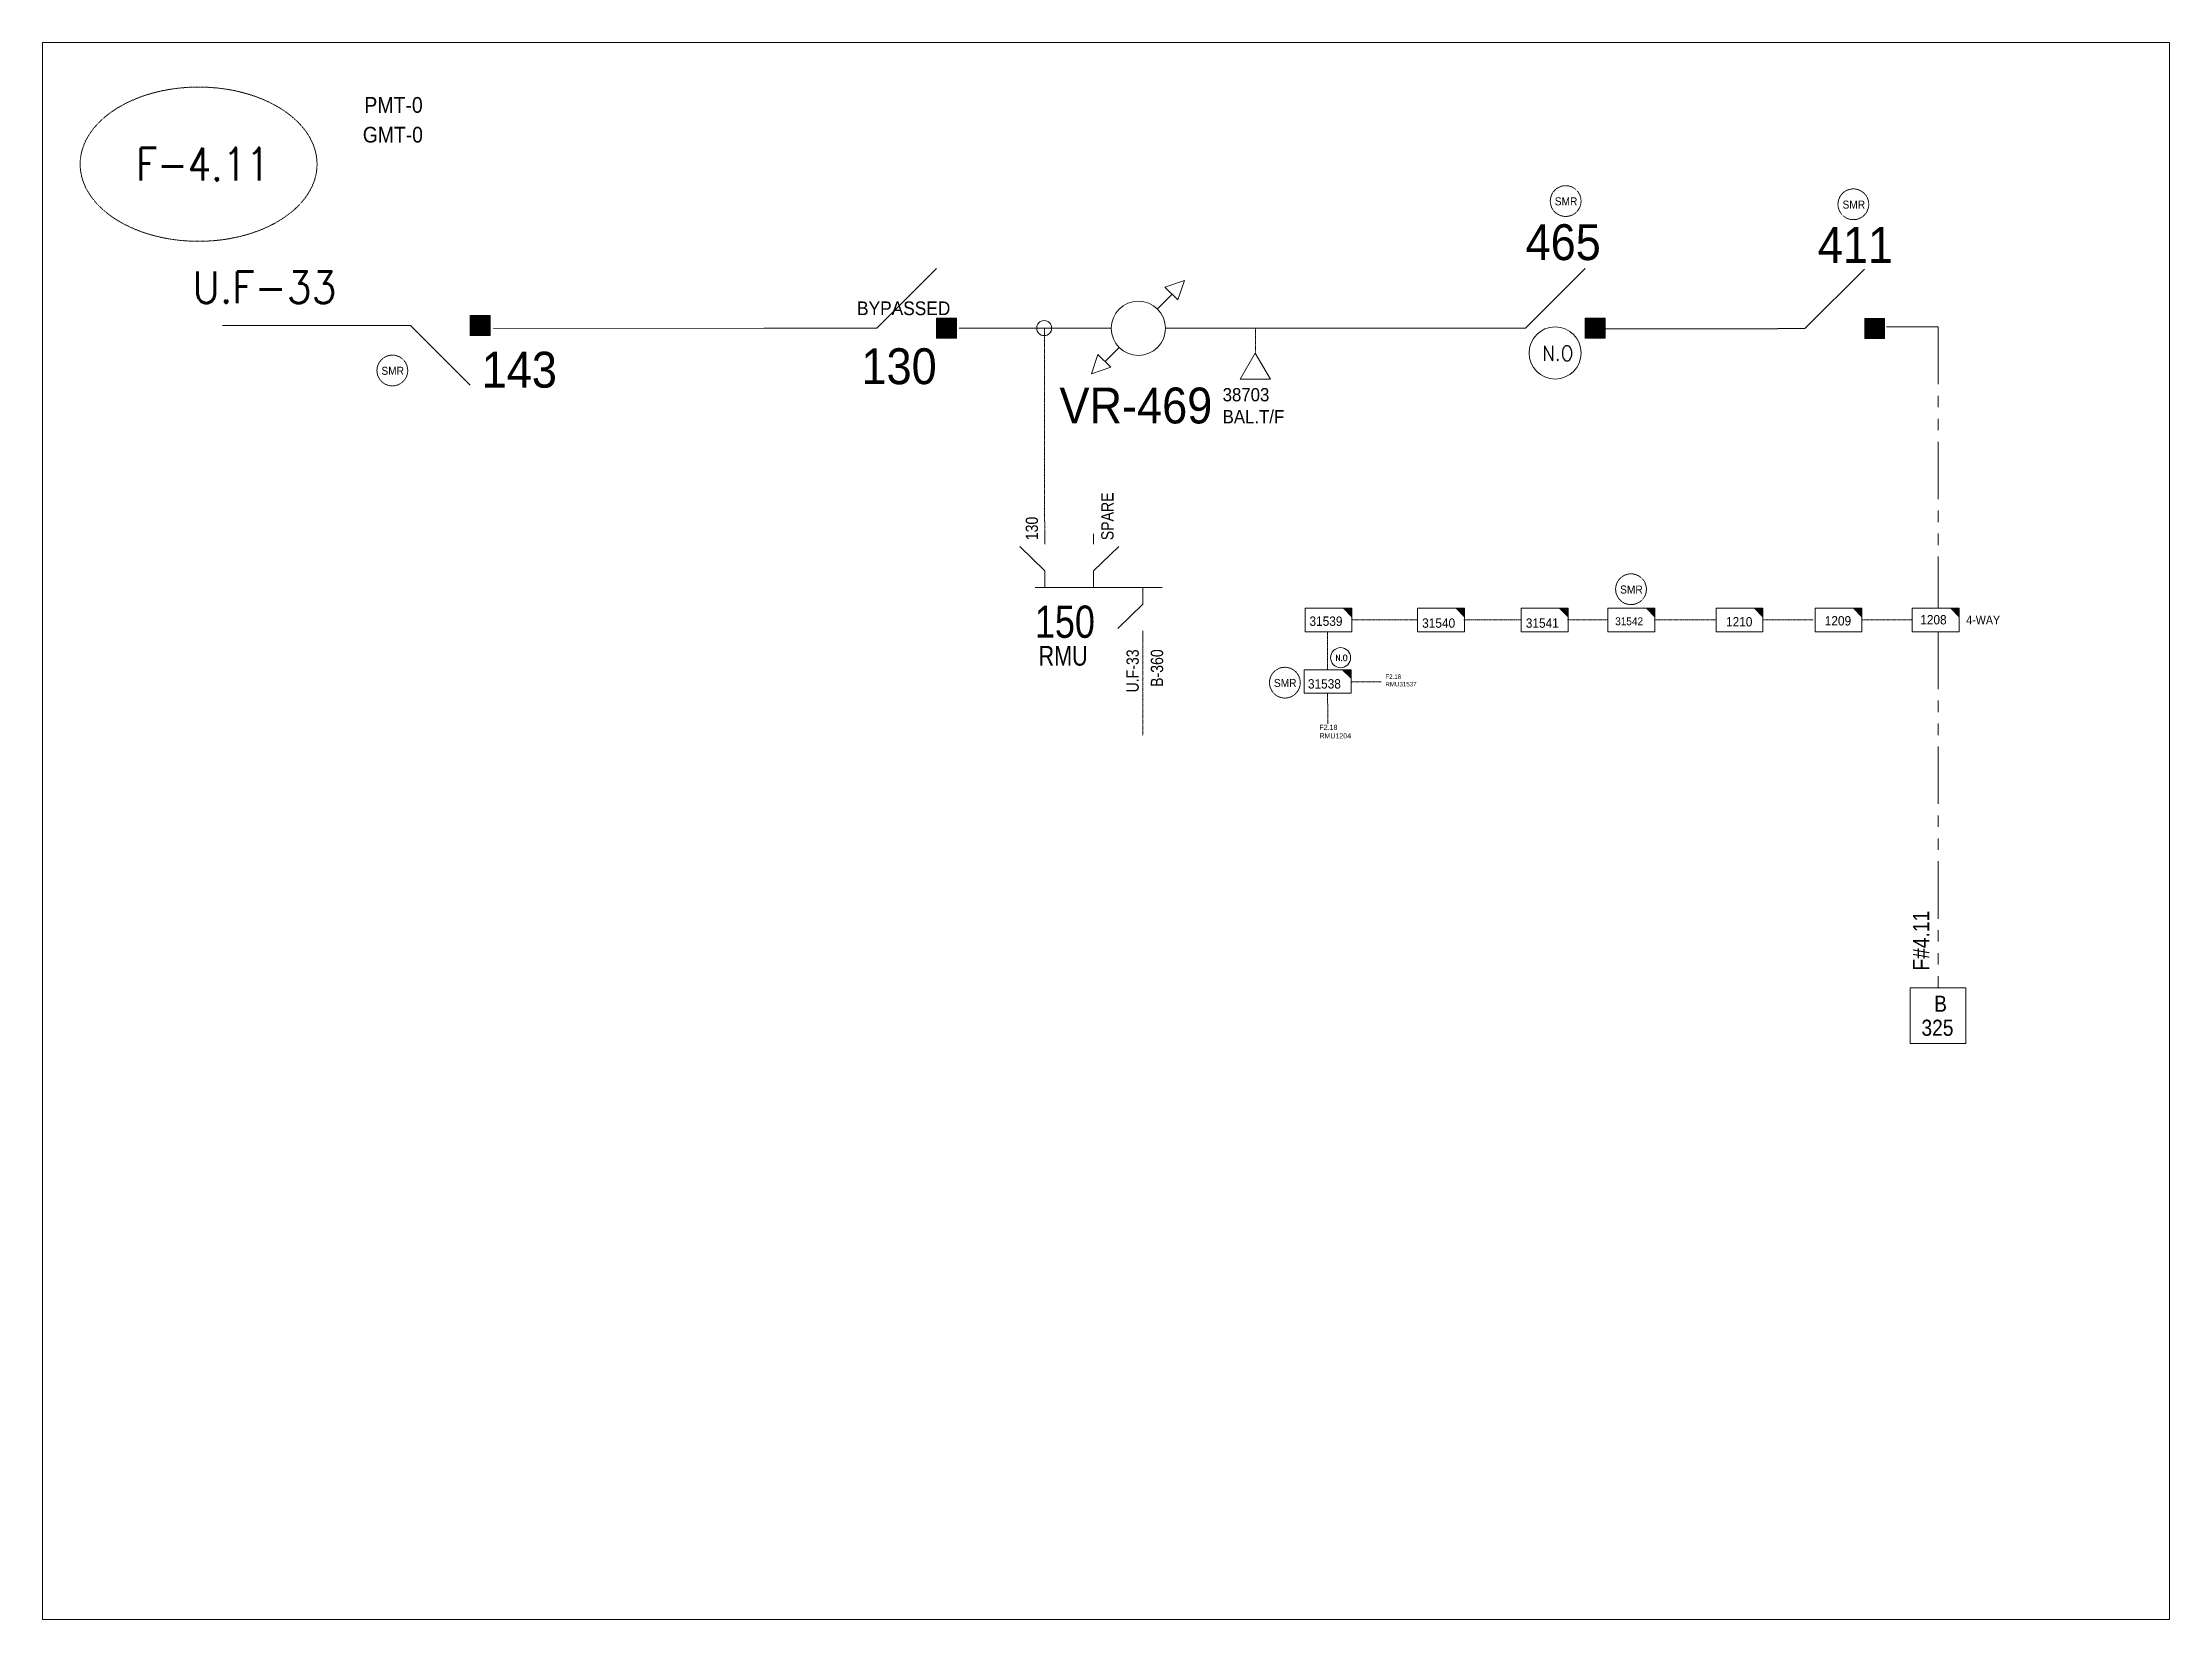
# Model space of a CAD drawing. Header units: metres. Extents: x 65984 to 144644, y -19036 to 23726.
# Drawn here: x 108281 to 110051, y 251 to 1564 of the extents above; entities that cross this region are included whole.
import ezdxf
from ezdxf.enums import TextEntityAlignment as Align

# ---------------------------------------------------------------- set-up
doc = ezdxf.new("R2010")
doc.units = ezdxf.units.M
doc.header["$MEASUREMENT"] = 0
doc.linetypes.add('( Phantom )', pattern=[2.5, 1.25, -0.25, 0.25, -0.25, 0.25, -0.25])
doc.linetypes.add('DGN Style 3', pattern=[0.013877, 0, -0.013877])
doc.layers.get('0').update_dxf_attribs({"color": 95, "lineweight": 40})
for name, color, linetype, lineweight in [('ABS', 7, 'Continuous', 40), ('ABS NUMBER', 112, 'Continuous', 30), ('d_eos', 111, 'Continuous', 40), ('d_eos no', 121, 'Continuous', 40), ('d_switch', 95, 'Continuous', 40), ('d_tf', 1, 'Continuous', 40), ('d_tf no', 6, 'Continuous', 40), ('d_ug cable', 95, 'Continuous', 40), ('d_unit sub', 7, 'Continuous', 40), ('FDR  2  19', 172, 'Continuous', 40), ('fedr no', 95, 'Continuous', 40), ('GRID STATION  04', 7, 'Continuous', 40), ('O H MAIN FEEDER', 4, 'Continuous', 100), ('REGULATOR', 5, 'Continuous', 40), ('SW N O', 114, 'Continuous', 30)]:
    doc.layers.add(name, color=color, linetype=linetype, lineweight=lineweight)
doc.styles.add('NASKHF', font='naskhf.shx', dxfattribs={"height": 8})
doc.styles.add('Style-Arial', font='arial.ttf')
doc.styles.add('Style-ENGINEERING', font='ENGINEERING.shx')
doc.styles.add('Style-msdefault', font='msdefault.shx')
doc.styles.add('Style-STANDARD', font='STANDARD.shx')

msp = doc.modelspace()

# ---------------------------------------------------------------- texts
at = {"layer": 'ABS NUMBER', "color": 2, "lineweight": 13, "style": 'Style-Arial', "width": 0.9}
for s, p in [('465', (109515.3, 1412.3)), ('411', (109758.6, 1410)), ('143', (108646.2, 1306.1))]:
    msp.add_text(s, height=29.86, dxfattribs=at).set_placement(p, align=Align.TOP_LEFT)
at = {"layer": 'ABS NUMBER', "color": 7, "lineweight": 13, "style": 'Style-Arial', "width": 0.9}
msp.add_text('130', height=29.86, dxfattribs=at).set_placement((108962.4, 1309), align=Align.TOP_LEFT)
at = {"layer": 'ABS NUMBER', "color": 7, "lineweight": 140, "style": 'Style-Arial', "width": 0.9}
msp.add_text('VR-469', height=29.86, dxfattribs=at).set_placement((109127.2, 1276.3), align=Align.TOP_LEFT)
at = {"layer": 'd_eos no', "color": 7, "linetype": 'Continuous', "lineweight": 13}
for s, height, style, width, p in [('PMT-0', 13.18, 'Style-Arial', 0.88, (108548.5, 1518.2)), ('150', 26.87, 'Style-msdefault', 0.833333, (109106.8, 1094.8)), ('RMU', 16.42, 'Style-msdefault', 0.818182, (109109.8, 1061.2))]:
    msp.add_text(s, height=height, dxfattribs=dict(at, style=style, width=width)).set_placement(p, align=Align.TOP_LEFT)
at = {"layer": 'd_eos no', "color": 7, "linetype": 'Continuous', "lineweight": 13, "insert": (108547.2, 1493.4), "char_height": 13.088, "attachment_point": 1, "style": 'NASKHF'}
msp.add_mtext('\\fArial|b0|i0|c178178|p39;\\H1x;\\W0.88;GMT-0\\P', dxfattribs=at)
at = {"layer": 'd_eos no', "color": 7, "linetype": 'Continuous', "lineweight": 13, "ltscale": 0.702245, "insert": (109882.2, 1086.4), "char_height": 7.242, "attachment_point": 1, "style": 'NASKHF'}
msp.add_mtext('\\fArial|b0|i0|c178178|p39;\\H1x;\\W0.88;4-WAY', dxfattribs=at)
at = {"layer": 'd_switch', "color": 1, "linetype": 'Continuous', "lineweight": 13, "style": 'Style-ENGINEERING', "width": 0.857143}
for s, p in [('SPARE', (109162, 1149.2)), ('130', (109099.1, 1149.2))]:
    msp.add_text(s, height=10.24, rotation=90, dxfattribs=at).set_placement(p, align=Align.TOP_LEFT)
for s, p in [('U.F-33', (109183, 1058.3)), ('B-360', (109203.3, 1058.4))]:
    msp.add_text(s, height=10.24, rotation=89.9925, dxfattribs=at).set_placement(p, align=Align.TOP_RIGHT)
at = {"layer": 'd_tf no', "color": 1, "linetype": 'Continuous', "lineweight": 40, "style": 'Style-msdefault', "width": 0.945946}
for p in [(109539.6, 1434.7), (109779.2, 1432), (108562.7, 1293.6), (109594, 1111.5), (109305.8, 1033.7)]:
    msp.add_text('SMR', height=6.69, dxfattribs=at).set_placement(p, align=Align.TOP_LEFT)
at = {"layer": 'd_tf no', "color": 121, "linetype": 'Continuous', "lineweight": 13, "style": 'Style-msdefault'}
for s, height, width, p in [('38703', 11.05, 0.945946, (109263.1, 1275.9)), ('BAL.T/F', 11.05, 0.945946, (109263.1, 1257.6)), ('31539', 7.79, 0.947368, (109335.4, 1085.7)), ('31540', 7.79, 0.947368, (109429.2, 1084.1)), ('31541', 7.79, 0.947368, (109515.5, 1084.1)), ('1210', 7.79, 0.947368, (109682.2, 1085.2)), ('1209', 7.79, 0.947368, (109764.4, 1086)), ('1208', 7.79, 0.947368, (109843.9, 1086.9))]:
    msp.add_text(s, height=height, dxfattribs=dict(at, width=width)).set_placement(p, align=Align.TOP_LEFT)
at = {"layer": 'd_tf no', "color": 2, "linetype": 'Continuous', "lineweight": 13, "style": 'Style-msdefault', "width": 0.947368}
for s, height, p in [('31542', 6.6, (109589.9, 1085)), ('31538', 7.79, (109334.1, 1033.5))]:
    msp.add_text(s, height=height, dxfattribs=at).set_placement(p, align=Align.TOP_LEFT)
at = {"layer": 'd_tf no', "color": 5, "linetype": 'Continuous', "lineweight": 13, "insert": (108958.7, 1348), "char_height": 11.391, "attachment_point": 1, "style": 'NASKHF'}
msp.add_mtext('\\Fmsdefault;\\H1x;\\W0.945946;BYPASSED', dxfattribs=at)
at = {"layer": 'd_tf no', "color": 2, "linetype": 'Continuous', "lineweight": 13, "attachment_point": 1, "style": 'NASKHF'}
for s, insert, char_height in [('\\Fmsdefault;\\H1x;\\W0.947368;F2.18\\PRMU31537', (109398.6, 1037.4), 3.725), ('\\Fmsdefault;\\H1x;\\W0.947368;F2.18\\PRMU1204', (109343.7, 995.5), 4.245)]:
    msp.add_mtext(s, dxfattribs=dict(at, insert=insert, char_height=char_height))
at = {"layer": 'fedr no', "color": 6, "linetype": 'Continuous', "lineweight": 13, "style": 'Style-STANDARD', "width": 0.909091}
msp.add_text('F-4.11', height=27.44, dxfattribs=at).set_placement((108414.1, 1462.3), align=Align.MIDDLE_CENTER)
at = {"layer": 'fedr no', "color": 6, "linetype": 'Continuous', "lineweight": 13, "insert": (108465.4, 1359.8), "char_height": 26.43, "attachment_point": 5, "style": 'Style-STANDARD'}
msp.add_mtext('U.F-33', dxfattribs=at)
at = {"layer": 'GRID STATION  04', "color": 121, "linetype": 'Continuous', "lineweight": 13, "style": 'Style-msdefault', "width": 0.888889}
msp.add_text('F#4.11', height=13.44, rotation=90, dxfattribs=at).set_placement((109837.9, 790.9), align=Align.TOP_LEFT)
for s, height, p in [('B', 13.4, (109855.5, 770)), ('325', 13.44, (109844.9, 750))]:
    msp.add_text(s, height=height, dxfattribs=at).set_placement(p, align=Align.TOP_LEFT)

# ---------------------------------------------------------------- blocks, each defined once
blk = doc.blocks.new('ABS2_1_1')
at = {"color": 0, "linetype": 'ByBlock', "lineweight": -2, "ltscale": 500}
for q in [(-29900, 43500), (0, 0)]:
    blk.add_line((0, 13600), q, dxfattribs=at)
at = {"color": 0, "linetype": 'ByBlock', "lineweight": -2, "ltscale": 500, "flags": 128}
for points in [[(5000, 43600), (-5000, 43600), (-5000, 53600), (5000, 53600)], [(3791, 49653), (3791, 49653), (3791, 49653)]]:
    blk.add_lwpolyline(points, close=True, dxfattribs=at)
at = {"color": 0, "linetype": 'ByBlock', "lineweight": -2, "ltscale": 500}
for points in [[(5000, 43600), (-5000, 43600), (5000, 53600), (-5000, 53600)], [(3791, 49653), (3791, 49653), (3791, 49653)]]:
    blk.add_solid(points, dxfattribs=at)
blk = doc.blocks.new('*U2557')
at = {"layer": 'REGULATOR', "color": 7, "linetype": 'Continuous', "lineweight": 13}
for p, q in [((24, 25.1), (13.4, 14.5)), ((-14.9, -13.7), (-25.5, -24.4))]:
    blk.add_line(p, q, dxfattribs=at)
at = {"layer": 'REGULATOR', "color": 7, "linetype": 'Continuous', "lineweight": 13, "flags": 128}
for points in [[(29.5, 20), (34.4, 34.3), (20.1, 29.6)], [(-29.6, -20), (-34.4, -34.3), (-20.1, -29.5)]]:
    blk.add_lwpolyline(points, close=True, dxfattribs=at)
at = {"layer": 'REGULATOR', "color": 7, "linetype": 'Continuous', "lineweight": 13}
blk.add_circle((-0.8, 0.4), 20, dxfattribs=at)
blk = doc.blocks.new('TRA1_887')
at = {"layer": 'd_tf', "color": 121, "linetype": 'Continuous', "lineweight": 13, "ltscale": 0.001274, "flags": 128}
blk.add_lwpolyline([(10, -17), (0, 0), (-10, -17)], close=True, dxfattribs=at)
blk = doc.blocks.new('TRA1_886')
at = {"layer": 'd_tf', "color": 121, "linetype": 'Continuous', "lineweight": 13, "ltscale": 0.001274, "xscale": 1.000046566207833, "yscale": 1.000046566207833, "zscale": 1.000046566207833, "rotation": 180}
blk.add_blockref('TRA1_887', (0, 0), dxfattribs=at)
blk = doc.blocks.new('*U1430')
at = {"layer": 'SW N O', "color": 3, "lineweight": 13}
blk.add_circle((0, 0), 16.8, dxfattribs=at)
at = {"layer": 'SW N O', "color": 3, "lineweight": 13, "style": 'Style-STANDARD'}
blk.add_text('N.O', height=9.6, dxfattribs=at).set_placement((1.7, -0.2), align=Align.MIDDLE_CENTER)
blk = doc.blocks.new('TF_8')
at = {"color": 0, "linetype": 'ByBlock', "lineweight": -2}
blk.add_line((6.3, 4.95), (9.9, 1.35), dxfattribs=at)
blk.add_3dface([(-10.1, 4.95), (9.9, 4.95), (9.9, -5.05), (-10.1, -5.05)], dxfattribs=at)
blk = doc.blocks.new('exist.us-1000kva')
at = {"color": 0, "linetype": 'ByBlock', "lineweight": -2, "flags": 128}
blk.add_lwpolyline([(40, 12.9), (32.8, 20), (40, 20)], close=True, dxfattribs=at)
at = {"color": 0, "linetype": 'ByBlock', "lineweight": -2, "extrusion": (0, 0, -1)}
blk.add_solid([(-40, 12.9), (-32.8, 20), (-40, 20)], dxfattribs=at)
at = {"color": 0, "linetype": 'ByBlock', "lineweight": -2, "xscale": 2, "yscale": 2}
blk.add_blockref('TF_8', (20.2, 10.1), dxfattribs=at)
blk = doc.blocks.new('*U4137')
at = {"layer": 'SW N O', "color": 3, "lineweight": 13}
blk.add_circle((0, 0), 16.8, dxfattribs=at)
at = {"layer": 'SW N O', "color": 3, "lineweight": 13, "style": 'Style-STANDARD'}
blk.add_text('N.O', height=9.6, dxfattribs=at).set_placement((1.7, -0.2), align=Align.MIDDLE_CENTER)

# ---------------------------------------------------------------- linework, layer by layer
at = {"layer": 'd_eos', "color": 7, "linetype": 'Continuous', "lineweight": 13, "ltscale": 1.906077}
for p, q in [((109115.1, 1145.9), (109115.1, 1154.4)), ((109155.7, 1145.9), (109155.7, 1154.4)), ((109115.1, 1123.7), (109094.2, 1144)), ((109155.7, 1123.7), (109176.6, 1144)), ((109115.1, 1109.8), (109115.1, 1123.7)), ((109155.7, 1109.8), (109155.7, 1123.7)), ((109107.1, 1109.8), (109212.7, 1109.8)), ((109196.7, 1109.8), (109196.7, 1095.9)), ((109196.7, 1095.9), (109175.8, 1075.6)), ((109196.7, 1073.7), (109196.7, 1065.3))]:
    msp.add_line(p, q, dxfattribs=at)
at = {"layer": 'd_ug cable', "color": 121, "linetype": 'DGN Style 3', "lineweight": 13}
for p, q in [((109370.3, 1082.9), (109425.4, 1082.9)), ((109464, 1082.9), (109511.7, 1082.9)), ((109550.3, 1082.9), (109583.9, 1082.9)), ((109622.5, 1082.9), (109673.9, 1082.9)), ((109712.5, 1082.9), (109754.8, 1082.9)), ((109795, 1082.9), (109837.3, 1082.9)), ((109350.4, 1073), (109350.5, 1041.4)), ((109369.9, 1031.3), (109395.2, 1031.3)), ((109350.5, 1021.7), (109350.6, 996.4))]:
    msp.add_line(p, q, dxfattribs=at)
at = {"layer": 'd_ug cable', "color": 121, "linetype": 'DGN Style 3', "lineweight": 13, "flags": 128}
for points in [[(109114.8, 1171.1), (109114.8, 1325.8)], [(109290.5, 1305.6), (109290.5, 1325.8)], [(109115.1, 1154.4), (109114.8, 1171.1)]]:
    msp.add_lwpolyline(points, dxfattribs=at)
at = {"layer": 'd_ug cable', "color": 121, "linetype": '( Phantom )', "lineweight": 13, "ltscale": 38.229159, "flags": 128}
for points in [[(109858.7, 1326.8), (109858.7, 1092.4)], [(109858.7, 1073), (109858.7, 776.5)]]:
    msp.add_lwpolyline(points, dxfattribs=at)
at = {"layer": 'd_ug cable', "color": 2, "linetype": 'DGN Style 3', "lineweight": 13}
for centre in [(109548.7, 1431.6), (109788.2, 1428.9), (108571.8, 1290.5), (109603.1, 1108.4), (109314.9, 1030.6)]:
    msp.add_circle(centre, 12.8, dxfattribs=at)
at = {"layer": 'FDR  2  19', "color": 218, "linetype": 'DGN Style 3', "lineweight": 13, "flags": 128}
msp.add_lwpolyline([(109196.7, 1065.3), (109196.7, 986.8)], dxfattribs=at)
at = {"layer": 'fedr no', "color": 82, "linetype": 'DGN Style 3', "lineweight": 13, "true_color": 0x1dc70e}
msp.add_ellipse((108410.5, 1462.3), major_axis=(98.6, 0), ratio=0.651175, dxfattribs=at)
at = {"layer": 'GRID STATION  04', "color": 121, "linetype": 'Continuous', "lineweight": 13, "ltscale": 1.576523, "flags": 128}
msp.add_lwpolyline([(109835.6, 776.5), (109835.6, 730.3), (109881.8, 730.3), (109881.8, 776.5)], close=True, dxfattribs=at)
at = {"layer": 'O H MAIN FEEDER', "color": 140, "lineweight": 13, "ltscale": 0.861012, "flags": 128}
msp.add_lwpolyline([(110051.4, 1563.6), (108280.6, 1563.6), (108280.6, 250.6), (110051.4, 250.6)], close=True, dxfattribs=at)
at = {"layer": 'O H MAIN FEEDER', "color": 3, "lineweight": 13, "ltscale": 1.48783, "flags": 128}
msp.add_lwpolyline([(108573.1, 1327.9), (108430.3, 1327.9)], dxfattribs=at)
at = {"layer": 'O H MAIN FEEDER', "color": 121, "lineweight": 13, "ltscale": 1.48783, "flags": 128}
for points in [[(108655.9, 1325.6), (108881, 1325.8), (108881, 1325.8), (108955, 1325.8)], [(109043.8, 1325.8), (109170.5, 1325.8)], [(109215.6, 1325.8), (109503.9, 1325.8)], [(109581.5, 1325.3), (109725.3, 1325.3)], [(109815.7, 1326.8), (109858.7, 1326.8)]]:
    msp.add_lwpolyline(points, dxfattribs=at)
at = {"layer": 'O H MAIN FEEDER', "color": 121, "lineweight": 13, "ltscale": 1.48783}
msp.add_circle((109114.5, 1325.8), 6.23, dxfattribs=at)

# ---------------------------------------------------------------- block references
at = {"layer": 'ABS', "color": 7, "linetype": 'Continuous', "lineweight": 13, "ltscale": 2.476791, "xscale": 0.001659452222991476, "yscale": 0.001659452222991476, "zscale": 0.001098942225011945, "rotation": 269.9999999999997}
msp.add_blockref('ABS2_1_1', (108952.6, 1325.8), dxfattribs=at)
at = {"layer": 'ABS', "color": 2, "linetype": 'Continuous', "lineweight": 13, "ltscale": 2.476791, "xscale": 0.001659452222991476, "zscale": 0.001098942225011945}
for p, yscale, rotation in [((109492.6, 1325.8), 0.001659452222991476, 269.9999999999997), ((109725.3, 1325.4), 0.001659452222991476, 269.9999999999997), ((108564.3, 1327.9), -0.001659452222991477, 90.00000000000024)]:
    msp.add_blockref('ABS2_1_1', p, dxfattribs=dict(at, yscale=yscale, rotation=rotation))
at = {"layer": 'd_tf', "color": 121, "linetype": 'Continuous', "lineweight": 13, "ltscale": 0.001274, "xscale": 1.274305300040255, "yscale": 1.274305300040255, "zscale": 1.274305300040255, "rotation": 180}
msp.add_blockref('TRA1_886', (109290.3, 1304.9), dxfattribs=at)
at = {"layer": 'd_unit sub', "color": 121, "linetype": 'Continuous', "lineweight": 13, "xscale": 0.9751159164895046, "yscale": 0.9751159164895046, "zscale": 0.8307393886275162, "rotation": 359.9999999999999}
for p in [(109331.7, 1073), (109425.4, 1073), (109511.7, 1073), (109673.9, 1073), (109756.4, 1073), (109837.3, 1073)]:
    msp.add_blockref('exist.us-1000kva', p, dxfattribs=at)
at = {"layer": 'd_unit sub', "color": 2, "linetype": 'Continuous', "lineweight": 13, "xscale": 0.9751159164895046, "yscale": 0.9751159164895046, "zscale": 0.8307393886275162, "rotation": 359.9999999999999}
for p in [(109583.9, 1073), (109331, 1021.9)]:
    msp.add_blockref('exist.us-1000kva', p, dxfattribs=at)
at = {"layer": 'REGULATOR', "color": 7, "linetype": 'Continuous', "lineweight": 13, "extrusion": (0, 0, -1), "xscale": 1.128833640935272, "yscale": 1.128833640935272, "zscale": 1.128833640935272, "rotation": 90.00000000000001}
msp.add_blockref('*U2557', (-109192.5, 1326.6), dxfattribs=at)
at = {"layer": 'SW N O', "color": 3, "lineweight": 13, "xscale": 1.290637164372148, "yscale": 1.290637164372148, "zscale": 1.290637164372148, "rotation": 359.9999999999999}
msp.add_blockref('*U1430', (109539.9, 1305.1), dxfattribs=at)
at = {"layer": 'SW N O', "color": 3, "lineweight": 13, "xscale": 0.4969235294690951, "yscale": 0.4969235294690951, "zscale": 0.4969235294690951}
msp.add_blockref('*U4137', (109361.3, 1051.4), dxfattribs=at)

msp.set_redraw_order([(e.dxf.handle, doc.entitydb.next_handle()) for e in msp.query("TEXT MTEXT ATTDEF DIMENSION ARC_DIMENSION")])  # texts and dimensions are drawn at this point

doc.saveas('drawing.dxf')
